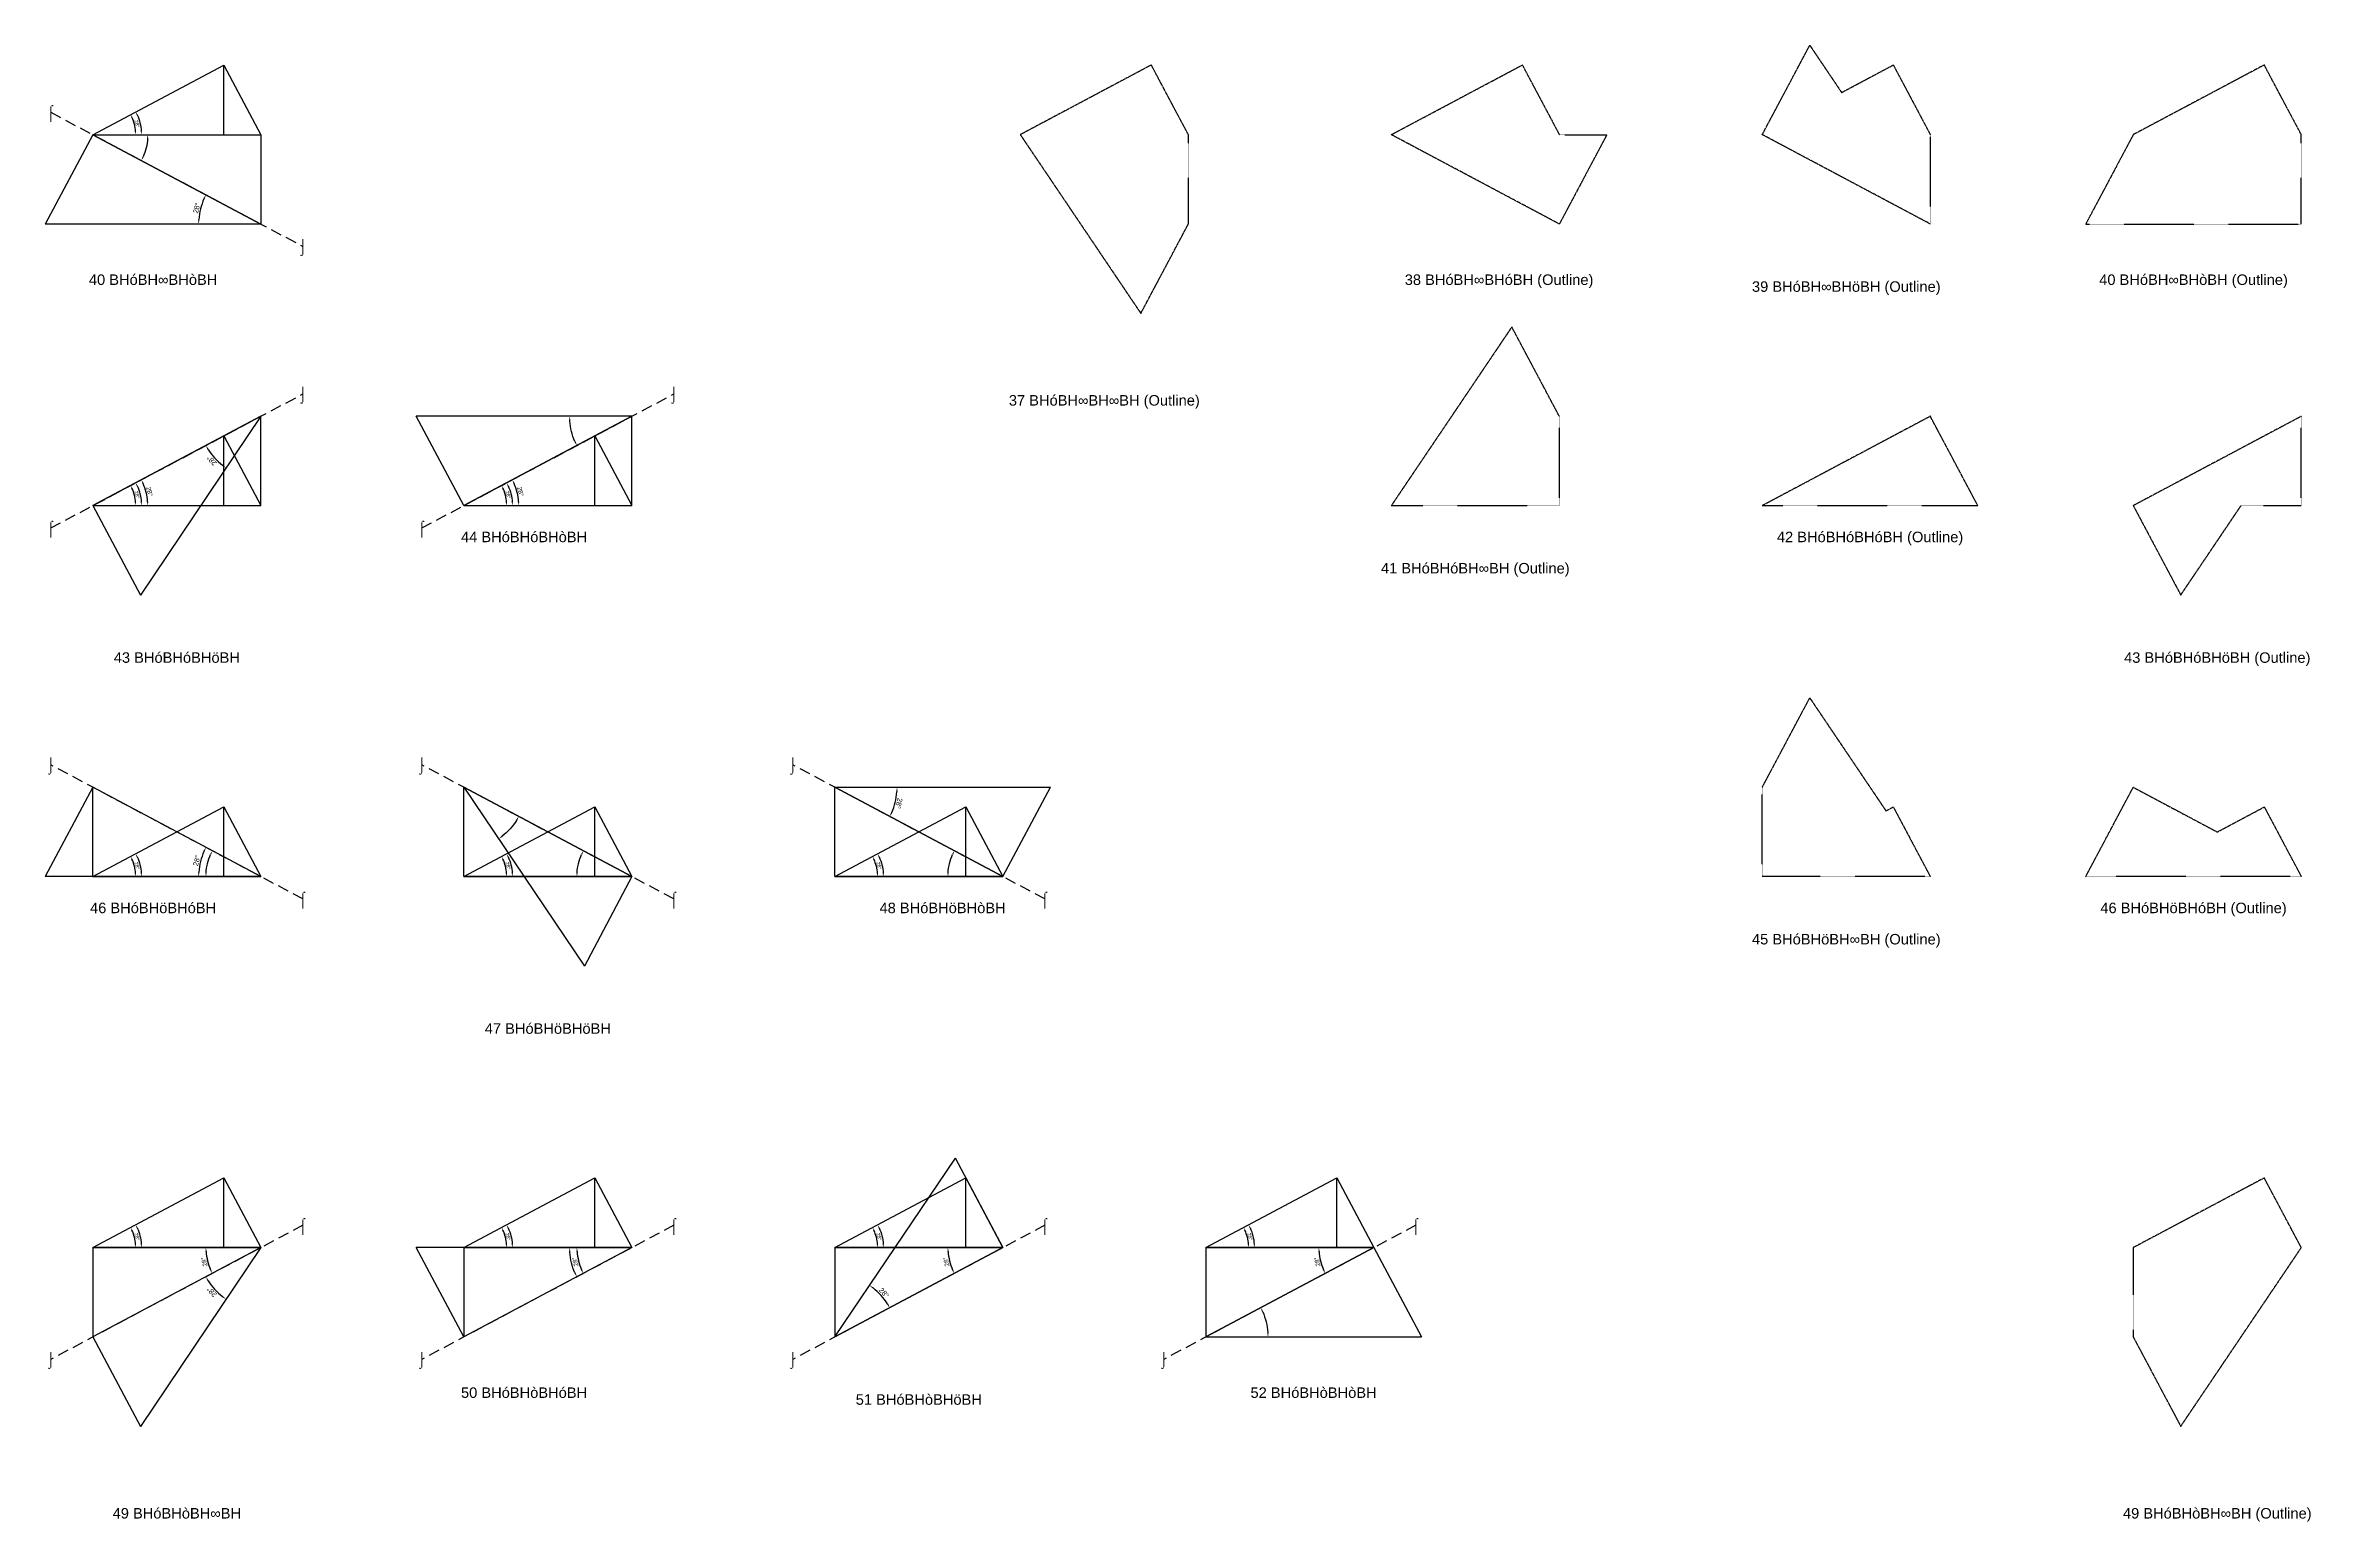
# Model space of a CAD drawing. Header units: millimetres. Extents: x 109495 to 889476, y -4752178 to 24518.
# Drawn here: x 295354 to 554700, y -736846 to -567827 of the extents above; entities that cross this region are included whole.
import ezdxf
from ezdxf.enums import TextEntityAlignment as Align

# ---------------------------------------------------------------- set-up
doc = ezdxf.new("R2010")
doc.units = ezdxf.units.MM
doc.header["$PDMODE"] = 35
doc.linetypes.add('DASHED', pattern=[19.05, 12.7, -6.35])
for name, color, linetype in [('BASE', 170, 'Continuous'), ('HYPOTENUSE', 20, 'Continuous'), ('PERPENDICULAR', 90, 'Continuous')]:
    doc.layers.add(name, color=color, linetype=linetype)
doc.styles.add('Arial', font='arial.ttf')
doc.dimstyles.new('ISO-25', dxfattribs={"dimtxt": 250, "dimasz": 100, "dimexe": 1.25, "dimexo": 0.625, "dimgap": 100, "dimtad": 1, "dimdec": 0, "dimtxsty": 'Arial', "dimcen": 2.5, "dimadec": 0, "dimazin": 0, "dimtfac": 1, "dimtdec": 0, "dimtmove": 0, "dimatfit": 3, "dimfxl": 1, "dimarcsym": 0})

msp = doc.modelspace()

# ---------------------------------------------------------------- texts
at = {"linetype": 'DASHED', "ltscale": 100, "style": 'Arial'}
for s, p in [('⌠', (295983, -575499)), ('⌡', (324844, -590845)), ('40 BHóBH∞BHòBH', (307694, -594660)), ('38 BHóBH∞BHóBH (Outline)', (461783, -594660)), ('39 BHóBH∞BHöBH (Outline)', (501535, -595449)), ('40 BHóBH∞BHòBH (Outline)', (541286, -594660)), ('⌡', (324844, -607740)), ('⌡', (367316, -607740)), ('37 BHóBH∞BH∞BH (Outline)', (416592, -608471)), ('⌠', (295983, -623086)), ('⌠', (338454, -623086)), ('44 BHóBHóBHòBH', (350165, -624109)), ('42 BHóBHóBHóBH (Outline)', (504255, -624109)), ('41 BHóBHóBH∞BH (Outline)', (459063, -627690)), ('43 BHóBHóBHöBH', (310414, -637920)), ('43 BHóBHóBHöBH (Outline)', (544006, -637920)), ('⌡', (295983, -650212)), ('⌡', (338454, -650212)), ('⌡', (380926, -650212)), ('46 BHóBHöBHóBH', (307694, -666581)), ('⌠', (324844, -665557)), ('⌠', (367316, -665557)), ('48 BHóBHöBHòBH', (398076, -666581)), ('⌠', (409787, -665557)), ('46 BHóBHöBHóBH (Outline)', (541286, -666581)), ('45 BHóBHöBH∞BH (Outline)', (501535, -670161)), ('47 BHóBHöBHöBH', (352885, -680392)), ('⌠', (324844, -702914)), ('⌠', (367316, -702914)), ('⌠', (409787, -702914)), ('⌠', (452258, -702914)), ('⌡', (295983, -718259)), ('⌡', (338454, -718259)), ('⌡', (380926, -718259)), ('⌡', (423397, -718259)), ('50 BHóBHòBHóBH', (350165, -722074)), ('51 BHóBHòBHöBH', (395356, -722863)), ('52 BHóBHòBHòBH', (440548, -722074)), ('49 BHóBHòBH∞BH', (310414, -735885)), ('49 BHóBHòBH∞BH (Outline)', (544006, -735885))]:
    msp.add_text(s, height=1200, dxfattribs=at).set_placement(p, align=Align.MIDDLE_CENTER)

# ---------------------------------------------------------------- blocks, each defined once
blk = doc.blocks.new('*D2')
at = {"color": 0, "lineweight": -2, "ltscale": 100, "transparency": 16777216}
blk.add_arc((0, 0), 4906, 4.08845, 23.91155, dxfattribs=at)
at = {"color": 0, "ltscale": 100, "transparency": 16777216}
for points in [[(4432, 1963), (4537, 2014), (4332, 2303)], [(4952, 352), (4835, 348), (4906, 0)]]:
    blk.add_solid(points, dxfattribs=at)
at = {"layer": 'Defpoints', "color": 0, "ltscale": 100, "transparency": 16777216}
for p in [(15000, 7976), (0, 0), (0, 0), (4841, 796), (15000, 0)]:
    blk.add_point(p, dxfattribs=at)
at = {"color": 0, "ltscale": 100, "transparency": 16777216, "insert": (5055, 1260), "char_height": 400, "attachment_point": 5, "rotation": 284, "style": 'Arial'}
blk.add_mtext('28°', dxfattribs=at)
blk = doc.blocks.new('GTN')
at = {"layer": 'BASE'}
blk.add_line((0, 0), (15000, 0), dxfattribs=at)
at = {"layer": 'HYPOTENUSE'}
blk.add_line((0, 0), (15000, 7975.6), dxfattribs=at)
at = {"layer": 'PERPENDICULAR'}
blk.add_line((15000, 0), (15000, 7975.6), dxfattribs=at)
at = {"color": 4, "ltscale": 100}
dim = blk.add_angular_dim_2l(base=(4841, 795.6), line1=((0, 0), (15000, 0)), line2=((0, 0), (15000, 7975.6)), dimstyle='ISO-25', override={"dimtxt": 400, "dimasz": 350, "dimgap": 100}, dxfattribs=at)
dim.commit()
dim.dimension.update_dxf_attribs({"geometry": '*D2', "text_midpoint": (5055.4, 1260.5)})

# ---------------------------------------------------------------- linework, layer by layer
at = {"linetype": 'DASHED', "ltscale": 100}
for p, q in [((295983, -575499), (324844, -590845)), ((295983, -623086), (324844, -607740)), ((338454, -623086), (367316, -607740)), ((324844, -665557), (295983, -650212)), ((367316, -665557), (338454, -650212)), ((409787, -665557), (380926, -650212)), ((324844, -702914), (295983, -718259)), ((367316, -702914), (338454, -718259)), ((409787, -702914), (380926, -718259)), ((452258, -702914), (423397, -718259))]:
    msp.add_line(p, q, dxfattribs=at)
at = {"linetype": 'DASHED'}
for points in [[(491914, -578057), (497354, -567827), (500997, -573228), (506914, -570081), (511155, -578057), (511155, -588288)], [(426212, -578057), (421972, -570081), (406972, -578057), (420773, -598518), (426212, -588288)], [(468684, -578057), (474123, -578057), (468684, -588288), (449443, -578057), (464443, -570081)], [(553627, -578057), (549386, -570081), (534386, -578057), (528946, -588288), (553627, -588288)], [(449443, -620528), (468684, -620528), (468684, -610298), (463244, -600068)], [(516595, -620528), (511155, -610298), (491914, -620528)], [(546726, -620528), (553627, -620528), (553627, -610298), (534386, -620528), (539825, -630759)], [(511155, -663000), (491914, -663000), (491914, -652769), (497354, -642539), (506076, -655470), (506914, -655024)], [(553627, -663000), (528946, -663000), (534386, -652769), (544006, -657885), (549386, -655024)], [(553627, -705471), (549386, -697496), (534386, -705471), (534386, -715702), (539825, -725932)]]:
    msp.add_lwpolyline(points, close=True, dxfattribs=at)

# ---------------------------------------------------------------- block references
for p in [(300793, -578057), (300793, -620528), (343265, -620528), (300793, -663000), (343265, -663000), (385736, -663000), (300793, -705471), (343265, -705471), (385736, -705471), (428207, -705471)]:
    msp.add_blockref('GTN', p, dxfattribs=at)
at = {"linetype": 'DASHED', "ltscale": 100}
for p, xscale, yscale, zscale, rotation in [((300793, -578057), -1.132570050689037, 1.132570050689037, 1.132570050689037, 208), ((320034, -588288), 1.452764501644342, 1.452764501644342, 1.452764501644342, 151.9999999999999), ((300793, -578057), -1.282714919717768, 1.282714919717768, 1.282714919717768, 180), ((362505, -610298), -1.452764501644342, 1.452764501644342, 1.452764501644342, 28.00000000000006), ((320034, -610298), 1.452764501644342, 1.452764501644342, 1.452764501644342, 208.0000000000001), ((300793, -620528), -1.132570050689037, 1.132570050689037, 1.132570050689037, 208), ((343265, -620528), -1.132570050689037, 1.132570050689037, 1.132570050689037, 208), ((385736, -652769), 1.452764501644345, 1.452764501644345, 1.452764501644345, 331.9999999999999), ((320034, -663000), 1.452764501644345, 1.452764501644345, 1.452764501644345, 151.9999999999999), ((343265, -652769), -1.452764501644345, 1.452764501644345, 1.452764501644345, 152), ((300793, -663000), -1.132570050689037, 1.132570050689037, 1.132570050689037, 208), ((343265, -663000), -1.132570050689037, 1.132570050689037, 1.132570050689037, 208), ((385736, -663000), -1.132570050689037, 1.132570050689037, 1.132570050689037, 208), ((300793, -705471), -1.132570050689037, 1.132570050689037, 1.132570050689037, 208), ((362505, -705471), -1.452764501644345, 1.452764501644345, 1.452764501644345, 27.99999999999998), ((343265, -705471), -1.132570050689037, 1.132570050689037, 1.132570050689037, 208), ((385736, -715702), 1.452764501644345, 1.452764501644345, 1.452764501644345, 28.00000000000004), ((385736, -705471), -1.132570050689037, 1.132570050689037, 1.132570050689037, 208), ((428207, -705471), -1.132570050689037, 1.132570050689037, 1.132570050689037, 208), ((320034, -705471), 1.282714919717773, 1.282714919717773, 1.282714919717773, 180), ((320034, -705471), 1.452764501644345, 1.452764501644345, 1.452764501644345, 208.0000000000001), ((362505, -705471), 1.282714919717773, 1.282714919717773, 1.282714919717773, 180), ((404977, -705471), 1.282714919717773, 1.282714919717773, 1.282714919717773, 180), ((447448, -705471), 1.282714919717773, 1.282714919717773, 1.282714919717773, 180), ((428207, -715702), -1.452764501644345, 1.452764501644345, 1.452764501644345, 208)]:
    msp.add_blockref('GTN', p, dxfattribs=dict(at, xscale=xscale, yscale=yscale, zscale=zscale, rotation=rotation))
for p, xscale, yscale, zscale in [((300793, -620528), 1.282714919717768, 1.282714919717768, 1.282714919717768), ((343265, -620528), 1.282714919717768, 1.282714919717768, 1.282714919717768), ((320034, -663000), -1.282714919717773, 1.282714919717773, 1.282714919717773), ((362505, -663000), -1.282714919717773, 1.282714919717773, 1.282714919717773), ((404977, -663000), -1.282714919717773, 1.282714919717773, 1.282714919717773)]:
    msp.add_blockref('GTN', p, dxfattribs=dict(at, xscale=xscale, yscale=yscale, zscale=zscale))

msp.set_redraw_order([(e.dxf.handle, doc.entitydb.next_handle()) for e in msp.query("TEXT MTEXT ATTDEF DIMENSION ARC_DIMENSION")])  # texts and dimensions are drawn at this point

doc.saveas('drawing.dxf')
